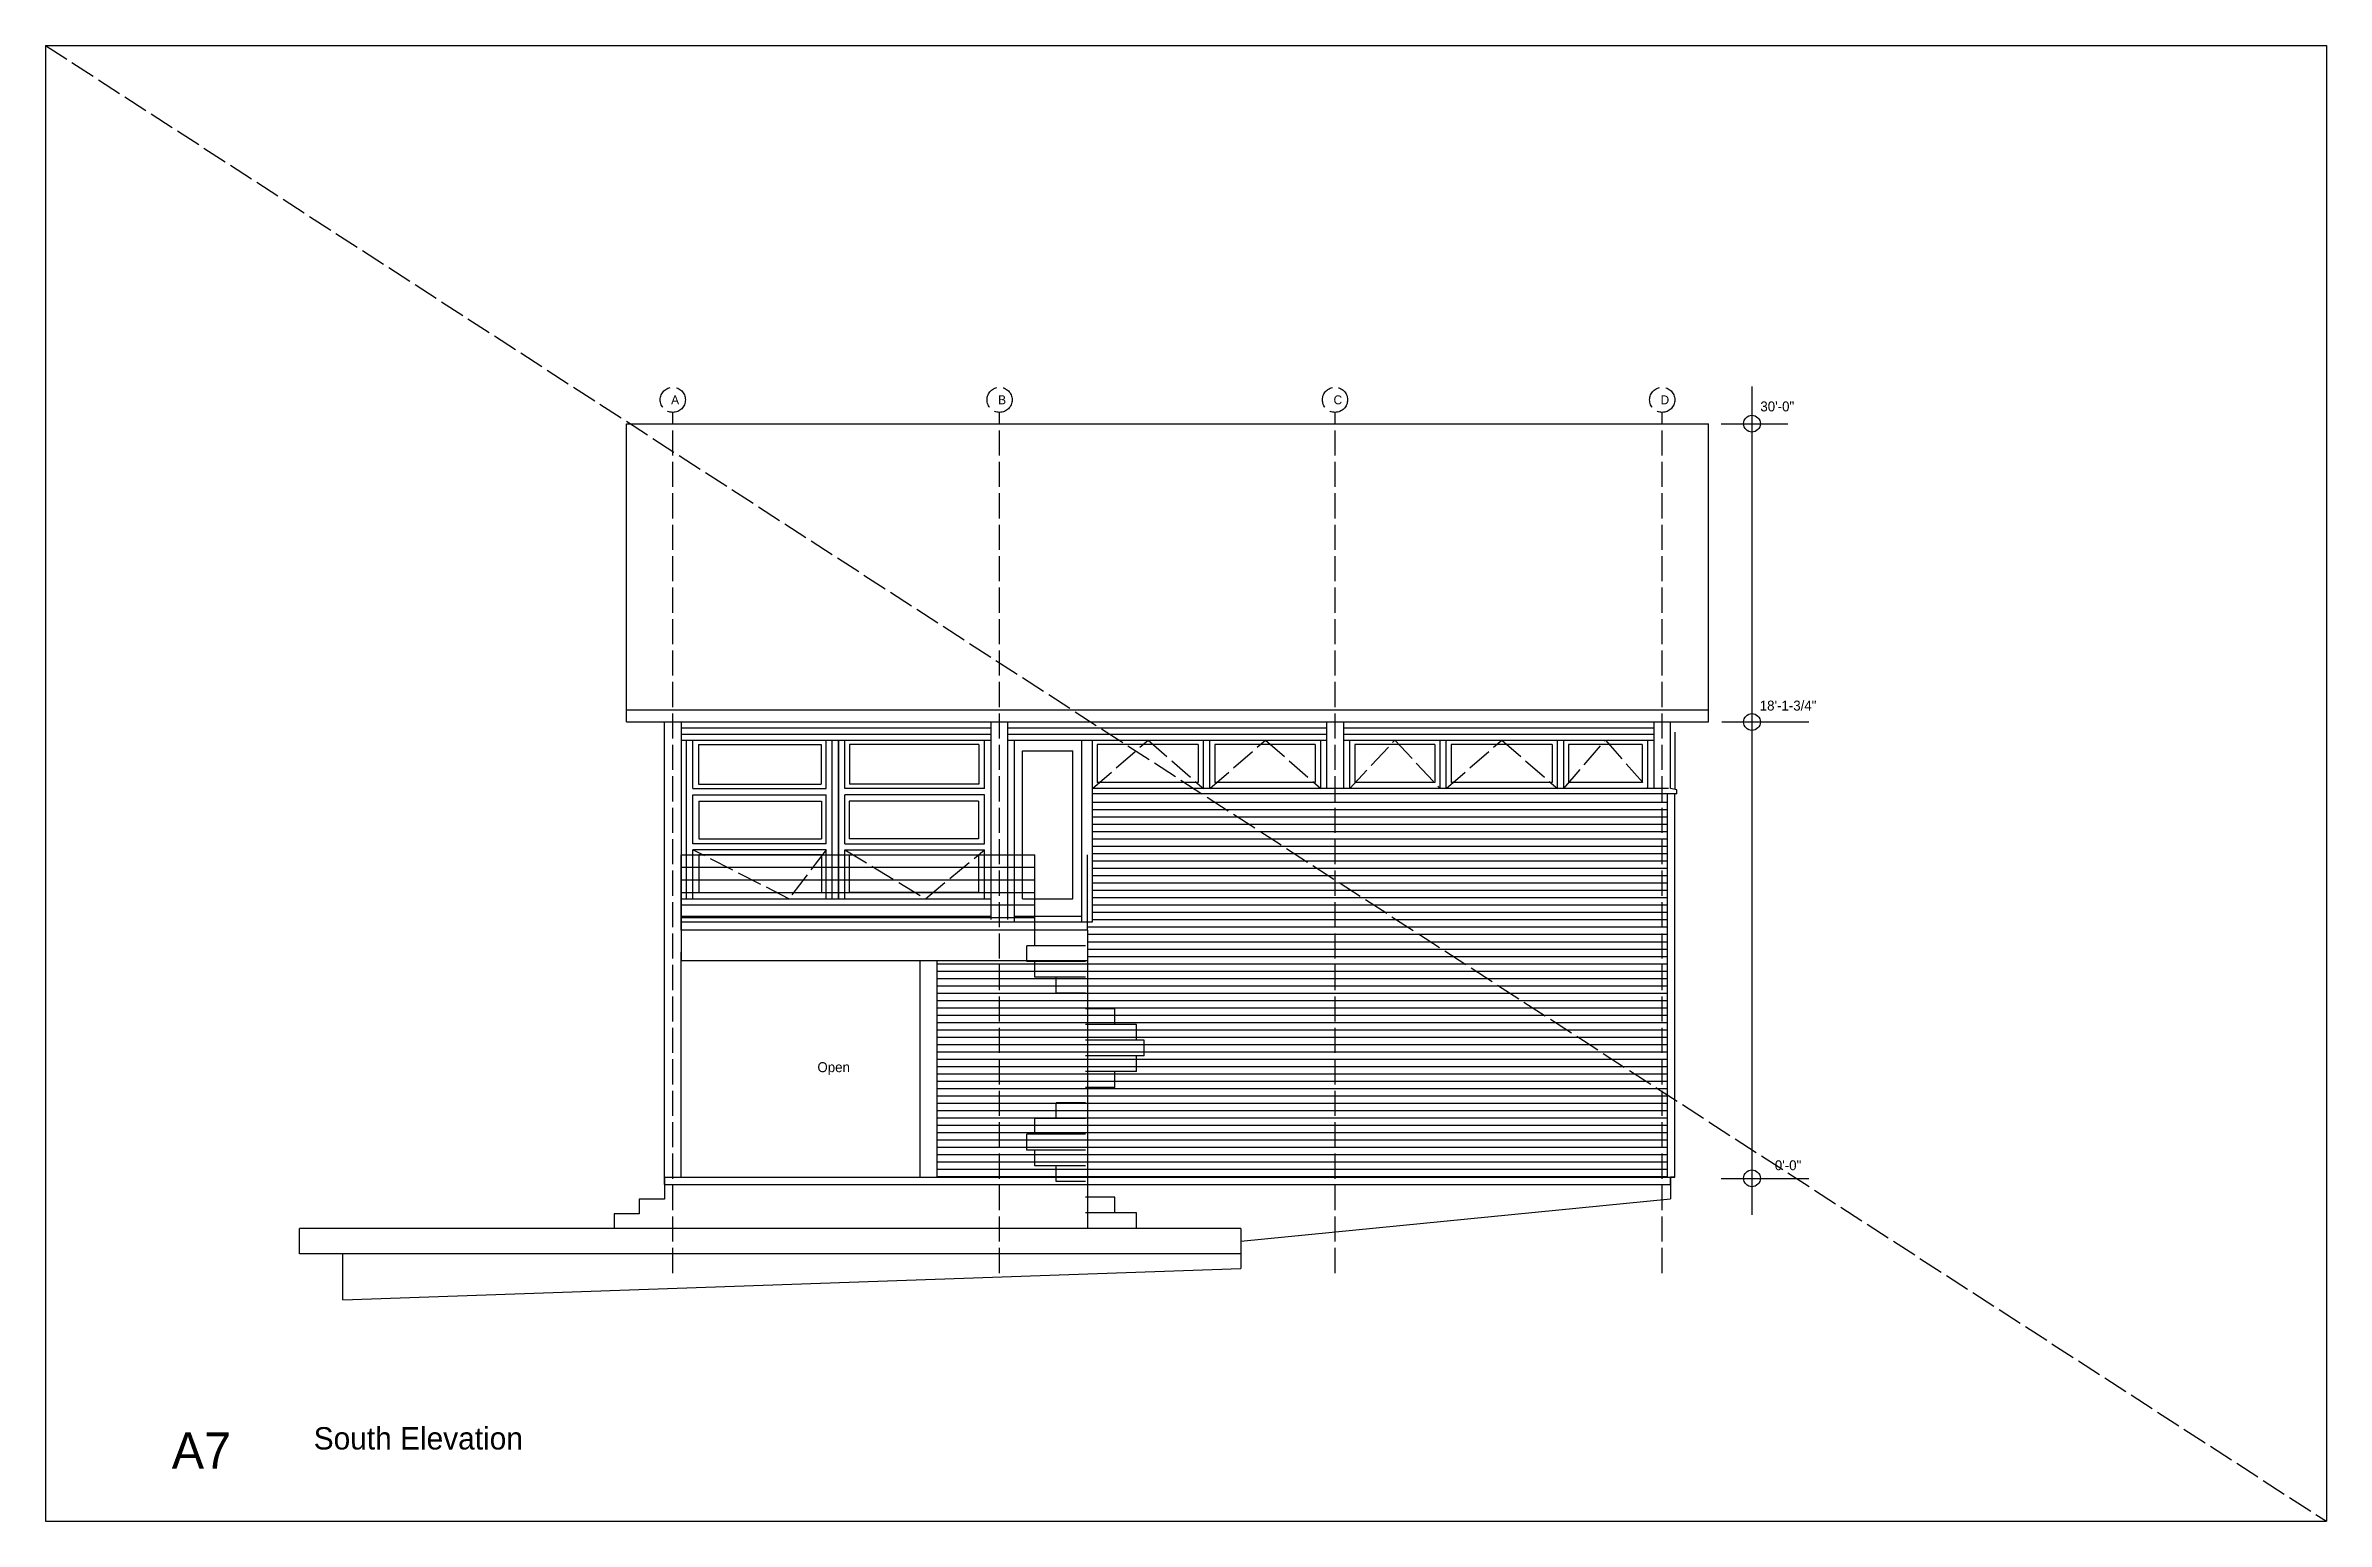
# Model space of a CAD drawing. Header units: inches. Extents: x 967 to 7331, y 452 to 3434.
# Drawn here: x 3365 to 4453, y 1211 to 1915 of the extents above; entities that cross this region are included whole.
import ezdxf

# ---------------------------------------------------------------- set-up
doc = ezdxf.new("R2010")
doc.units = ezdxf.units.IN
doc.header["$MEASUREMENT"] = 0
doc.linetypes.add('ACAD_ISO02W100', pattern=[15, 12, -3])
for name, color, linetype in [('const', 7, 'Continuous'), ('e1', 7, 'Continuous'), ('e2', 251, 'Continuous'), ('glassSwing', 172, 'ACAD_ISO02W100'), ('grid', 252, 'ACAD_ISO02W100'), ('soffit', 253, 'ACAD_ISO02W100'), ('stairs', 140, 'Continuous'), ('walls', 7, 'Continuous')]:
    doc.layers.add(name, color=color, linetype=linetype)

msp = doc.modelspace()

# ---------------------------------------------------------------- texts
at = {"layer": 'const', "attachment_point": 1}
for s, insert, char_height, width in [('A', (3663.5, 1748.4), 4.26, 1625.197), ('B', (3819.5, 1748.4), 4.26, 1625.197), ('C', (3979.5, 1748.4), 4.26, 1625.197), ('D', (4135.5, 1748.4), 4.26, 1625.197), ('30\'-0"', (4183.1, 1745.5), 4.74, 1805.775), ('18\'-1-3/4"', (4182.8, 1602.8), 4.74, 1805.775), ('Open', (3733.3, 1430.3), 4.74, 1805.775), ('0\'-0"', (4190, 1383.5), 4.74, 1805.775), ('A7', (3425.3, 1253.7), 17.26, 6582.049), ('South Elevation', (3493, 1256.2), 10.656, 4062.993)]:
    msp.add_mtext(s, dxfattribs=dict(at, insert=insert, char_height=char_height, width=width))

# ---------------------------------------------------------------- linework, layer by layer
for p, q in [((3365.1, 1915.3), (3365.1, 1211.3)), ((3365.1, 1915.3), (4453.1, 1915.3)), ((4453.1, 1915.3), (4453.1, 1211.3)), ((3660.3, 1375.4), (3660.3, 1371.9)), ((4140.3, 1371.9), (4140.3, 1375.4)), ((3365.1, 1211.3), (4453.1, 1211.3))]:
    msp.add_line(p, q)
at = {"layer": 'e1'}
for p, q in [((3642.3, 1598.4), (4158.3, 1598.4)), ((3642.3, 1592.7), (4158.3, 1592.7)), ((3862.2, 1493.3), (3668.3, 1493.3)), ((3668.3, 1493.3), (3668.3, 1478.8)), ((3862.2, 1493.3), (3862.2, 1350.9)), ((3668.3, 1375.4), (3668.3, 1482.8)), ((3668.3, 1478.8), (3862.2, 1478.8)), ((3782.3, 1375.4), (3782.3, 1478.8)), ((3660.3, 1371.9), (3660.3, 1364.9)), ((3660.3, 1364.9), (3648.3, 1364.9)), ((3648.3, 1364.9), (3648.3, 1357.9)), ((3935.2, 1350.9), (3486.3, 1350.9)), ((3486.3, 1338.9), (3486.3, 1350.9)), ((3648.3, 1357.9), (3636.3, 1357.9)), ((3636.3, 1357.9), (3636.3, 1350.9)), ((3935.2, 1350.9), (3935.2, 1338.9)), ((3935.2, 1338.9), (3486.3, 1338.9))]:
    msp.add_line(p, q, dxfattribs=at)
at = {"layer": 'e2'}
for p, q in [((4179.1, 1752.7), (4179.1, 1357.5)), ((4164.4, 1734.9), (4196.2, 1734.9)), ((3668.3, 1592.7), (3668.3, 1493.3)), ((3816.2, 1589.7), (3668.3, 1589.7)), ((3816.2, 1498.3), (3816.2, 1592.7)), ((3824.2, 1498.3), (3824.2, 1592.7)), ((3976.2, 1589.7), (3824.2, 1589.7)), ((3976.2, 1592.7), (3976.2, 1560.8)), ((3984.2, 1592.7), (3984.2, 1560.8)), ((4132.3, 1589.7), (3984.2, 1589.7)), ((4132.3, 1592.7), (4132.3, 1560.8)), ((4164.8, 1592.7), (4196.6, 1592.7)), ((4196.6, 1592.7), (4206.3, 1592.7)), ((3816.2, 1586.7), (3668.3, 1586.7)), ((3668.3, 1584), (3816.2, 1584)), ((3670.8, 1508.3), (3670.8, 1584)), ((3673.8, 1560.8), (3673.8, 1584)), ((3676.5, 1581.8), (3735.1, 1581.8)), ((3676.5, 1581.8), (3676.5, 1563)), ((3735.1, 1581.8), (3735.1, 1563)), ((3737.4, 1560.8), (3737.4, 1584)), ((3740.4, 1508.3), (3740.4, 1584)), ((3743.4, 1508.3), (3743.4, 1584)), ((3743.4, 1584), (3743.4, 1508.3)), ((3746.4, 1560.8), (3746.4, 1584)), ((3810.3, 1581.8), (3748.6, 1581.8)), ((3748.6, 1581.8), (3748.6, 1563)), ((3810.3, 1581.8), (3810.3, 1563)), ((3813, 1560.8), (3813, 1584)), ((3976.2, 1586.7), (3824.2, 1586.7)), ((3824.2, 1584), (3976.2, 1584)), ((3827.2, 1584), (3827.2, 1497.3)), ((3831.2, 1578.9), (3855.2, 1578.9)), ((3831.2, 1508.3), (3831.2, 1578.9)), ((3855.2, 1508.3), (3855.2, 1578.9)), ((3859.2, 1584), (3859.2, 1497.3)), ((3864.5, 1497.3), (3864.5, 1584)), ((3915, 1581.8), (3866.8, 1581.8)), ((3866.8, 1581.8), (3866.8, 1563.8)), ((3915, 1581.8), (3915, 1563.8)), ((3917.5, 1560.8), (3917.5, 1584)), ((3920.5, 1560.8), (3920.5, 1584)), ((3970.8, 1581.8), (3922.8, 1581.8)), ((3922.8, 1581.8), (3922.8, 1563.8)), ((3970.8, 1581.8), (3970.8, 1563.8)), ((3973.5, 1560.8), (3973.5, 1584)), ((4132.3, 1586.7), (3984.2, 1586.7)), ((3984.2, 1584), (4132.3, 1584)), ((3987.3, 1560.8), (3987.3, 1584)), ((4027.8, 1581.8), (3989.6, 1581.8)), ((3989.6, 1581.8), (3989.6, 1563.8)), ((4027.8, 1581.8), (4027.8, 1563.8)), ((4030.3, 1560.8), (4030.3, 1584)), ((4033.3, 1560.8), (4033.3, 1584)), ((4083.8, 1581.8), (4035.6, 1581.8)), ((4035.6, 1581.8), (4035.6, 1563.8)), ((4083.8, 1581.8), (4083.8, 1563.8)), ((4086.3, 1560.8), (4086.3, 1584)), ((4089.3, 1560.8), (4089.3, 1584)), ((4126.8, 1581.8), (4091.6, 1581.8)), ((4091.6, 1581.8), (4091.6, 1563.8)), ((4126.8, 1581.8), (4126.8, 1563.8)), ((4129.5, 1560.8), (4129.5, 1584)), ((4142.3, 1587.8), (4142.3, 1560.5)), ((3673.8, 1560.8), (3737.4, 1560.8)), ((3673.8, 1557.8), (3737.4, 1557.8)), ((3673.8, 1534.5), (3673.8, 1557.8)), ((3676.5, 1563), (3735.1, 1563)), ((3737.4, 1534.5), (3737.4, 1557.8)), ((3813, 1560.8), (3746.4, 1560.8)), ((3813, 1557.8), (3746.4, 1557.8)), ((3746.4, 1534.5), (3746.4, 1557.8)), ((3810.3, 1563), (3748.6, 1563)), ((3813, 1534.5), (3813, 1557.8)), ((4139.3, 1560.8), (3864.5, 1560.8)), ((4142.3, 1558.4), (3864.5, 1558.4)), ((3915, 1563.8), (3866.8, 1563.8)), ((3970.8, 1563.8), (3922.8, 1563.8)), ((4027.8, 1563.8), (3989.6, 1563.8)), ((4083.8, 1563.8), (4035.6, 1563.8)), ((4126.8, 1563.8), (4091.6, 1563.8)), ((4138.8, 1375.4), (4138.8, 1558.4)), ((3676.7, 1554.8), (3735.3, 1554.8)), ((3676.7, 1554.8), (3676.7, 1536.8)), ((3735.3, 1554.8), (3735.3, 1536.8)), ((3810.1, 1554.8), (3748.4, 1554.8)), ((3748.4, 1554.8), (3748.4, 1536.8)), ((3810.1, 1554.8), (3810.1, 1536.8)), ((3864.5, 1554.3), (4138.8, 1554.3)), ((3864.5, 1550.8), (4138.8, 1550.8)), ((3864.5, 1547.3), (4138.8, 1547.3)), ((3737.4, 1534.5), (3673.8, 1534.5)), ((3676.7, 1536.8), (3735.3, 1536.8)), ((3746.4, 1534.5), (3813, 1534.5)), ((3810.1, 1536.8), (3748.4, 1536.8)), ((3864.5, 1543.8), (4138.8, 1543.8)), ((3864.5, 1540.3), (4138.8, 1540.3)), ((3864.5, 1536.8), (4138.8, 1536.8)), ((3737.4, 1531.6), (3673.8, 1531.6)), ((3673.8, 1508.3), (3673.8, 1531.6)), ((3735.3, 1529.3), (3676.7, 1529.3)), ((3676.7, 1529.3), (3676.7, 1511.3)), ((3735.3, 1529.3), (3735.3, 1511.3)), ((3737.4, 1508.3), (3737.4, 1531.6)), ((3746.4, 1531.6), (3813, 1531.6)), ((3746.4, 1508.3), (3746.4, 1531.6)), ((3748.4, 1529.3), (3810.1, 1529.3)), ((3748.4, 1529.3), (3748.4, 1511.3)), ((3810.1, 1529.3), (3810.1, 1511.3)), ((3813, 1508.3), (3813, 1531.6)), ((3864.5, 1533.3), (4138.8, 1533.3)), ((3864.5, 1529.8), (4138.8, 1529.8)), ((3864.5, 1526.3), (4138.8, 1526.3)), ((3864.5, 1522.8), (4138.8, 1522.8)), ((3864.5, 1519.3), (4138.8, 1519.3)), ((3864.5, 1515.8), (4138.8, 1515.8)), ((3864.5, 1512.3), (4138.8, 1512.3)), ((3668.3, 1508.3), (3816.2, 1508.3)), ((3676.7, 1511.3), (3735.3, 1511.3)), ((3810.1, 1511.3), (3748.4, 1511.3)), ((3831.2, 1508.3), (3855.2, 1508.3)), ((3864.5, 1508.8), (4138.8, 1508.8)), ((3864.5, 1505.3), (4138.8, 1505.3)), ((3864.5, 1501.8), (4138.8, 1501.8)), ((3668.3, 1500), (3816.2, 1500)), ((3668.3, 1497.3), (3864.5, 1497.3)), ((3827.2, 1500), (3859.2, 1500)), ((3862.2, 1494.8), (4138.8, 1494.8)), ((3862.2, 1491.3), (4138.8, 1491.3)), ((3864.5, 1498.3), (4138.8, 1498.3)), ((3862.2, 1487.8), (4138.8, 1487.8)), ((3862.2, 1484.3), (4138.8, 1484.3)), ((3862.2, 1480.8), (4138.8, 1480.8)), ((3790.3, 1478.8), (3790.3, 1375.4)), ((3790.3, 1477.3), (4138.8, 1477.3)), ((3790.3, 1473.8), (4138.8, 1473.8)), ((3790.3, 1470.3), (4138.8, 1470.3)), ((3790.3, 1466.8), (4138.8, 1466.8)), ((3790.3, 1463.3), (4138.8, 1463.3)), ((3790.3, 1459.8), (4138.8, 1459.8)), ((3790.3, 1456.3), (4138.8, 1456.3)), ((3790.3, 1452.8), (4138.8, 1452.8)), ((3790.3, 1449.3), (4138.8, 1449.3)), ((3790.3, 1445.8), (4138.8, 1445.8)), ((3790.3, 1442.3), (4138.8, 1442.3)), ((3790.3, 1438.8), (4138.8, 1438.8)), ((3790.3, 1435.3), (4138.8, 1435.3)), ((3790.3, 1431.8), (4138.8, 1431.8)), ((3790.3, 1428.3), (4138.8, 1428.3)), ((3790.3, 1424.8), (4138.8, 1424.8)), ((3790.3, 1421.3), (4138.8, 1421.3)), ((3790.3, 1417.8), (4138.8, 1417.8)), ((3790.3, 1414.3), (4138.8, 1414.3)), ((3790.3, 1410.8), (4138.8, 1410.8)), ((3790.3, 1407.3), (4138.8, 1407.3)), ((3790.3, 1403.8), (4138.8, 1403.8)), ((3790.3, 1400.3), (4138.8, 1400.3)), ((3790.3, 1396.8), (4138.8, 1396.8)), ((3790.3, 1393.3), (4138.8, 1393.3)), ((3790.3, 1389.8), (4138.8, 1389.8)), ((3790.3, 1386.3), (4138.8, 1386.3)), ((3790.3, 1382.8), (4138.8, 1382.8)), ((3660.3, 1375.4), (4142.3, 1375.4)), ((3660.3, 1375.4), (3660.3, 1371.9)), ((3790.3, 1379.3), (4138.8, 1379.3)), ((3790.3, 1375.8), (4138.8, 1375.8)), ((4140.3, 1375.4), (4140.3, 1371.9)), ((4140.3, 1371.9), (4140.3, 1365.2)), ((4164.4, 1374.9), (4206.3, 1374.9)), ((3935.2, 1344.9), (4140.3, 1365.2)), ((3506.9, 1316.9), (3506.9, 1338.9)), ((3935.2, 1344.9), (3935.2, 1331.9)), ((3506.9, 1316.9), (3935.2, 1331.9))]:
    msp.add_line(p, q, dxfattribs=at)
for centre in [(4179.1, 1734.9), (4179.1, 1592.6), (4179.1, 1374.9)]:
    msp.add_circle(centre, 4, dxfattribs=at)
at = {"layer": 'glassSwing'}
for p, q in [((3864.5, 1560.8), (3891, 1584)), ((3891, 1584), (3917.5, 1560.8)), ((3920.5, 1560.8), (3947, 1584)), ((3947, 1584), (3973.5, 1560.8)), ((3987.3, 1560.8), (4008.8, 1584)), ((4008.8, 1584), (4030.3, 1560.8)), ((4033.3, 1560.8), (4059.8, 1584)), ((4059.8, 1584), (4086.3, 1560.8)), ((4089.3, 1560.8), (4109.2, 1584)), ((4109.2, 1584), (4129.5, 1560.8)), ((3719.7, 1508.3), (3673.8, 1531.6)), ((3737.4, 1531.6), (3719.7, 1508.3)), ((3746.4, 1531.6), (3784.9, 1508.3)), ((3784.9, 1508.3), (3813, 1531.6))]:
    msp.add_line(p, q, dxfattribs=at)
at = {"layer": 'grid'}
for p, q in [((3664.3, 1329.7), (3664.3, 1740.3)), ((3820.2, 1329.7), (3820.2, 1740.3)), ((3980.2, 1329.7), (3980.2, 1740.3)), ((4136.3, 1329.7), (4136.3, 1740.3))]:
    msp.add_line(p, q, dxfattribs=at)
for centre in [(3664.3, 1746.3), (3820.2, 1746.3), (3980.2, 1746.3), (4136.3, 1746.3)]:
    msp.add_circle(centre, 6, dxfattribs=at)
at = {"layer": 'soffit'}
msp.add_line((3365.1, 1915.3), (4453.1, 1211.3), dxfattribs=at)
at = {"layer": 'stairs'}
for p, q in [((3837, 1485.8), (3837, 1493.3)), ((3861.2, 1493.3), (3837, 1493.3)), ((3833.2, 1478.3), (3833.2, 1485.8)), ((3861.2, 1485.8), (3833.2, 1485.8)), ((3861.2, 1478.3), (3833.2, 1478.3)), ((3837, 1470.8), (3837, 1478.3)), ((3861.2, 1470.8), (3837, 1470.8)), ((3847.2, 1463.3), (3847.2, 1470.8)), ((3861.2, 1463.3), (3847.2, 1463.3)), ((3875.2, 1455.8), (3861.2, 1455.8)), ((3885.5, 1448.3), (3861.2, 1448.3)), ((3875.2, 1448.3), (3875.2, 1455.8)), ((3885.5, 1440.8), (3885.5, 1448.3)), ((3889.2, 1440.8), (3861.2, 1440.8)), ((3889.2, 1433.3), (3889.2, 1440.8)), ((3889.2, 1433.3), (3861.2, 1433.3)), ((3885.5, 1425.8), (3861.2, 1425.8)), ((3875.2, 1418.3), (3875.2, 1425.8)), ((3885.5, 1425.8), (3885.5, 1433.3)), ((3875.2, 1418.3), (3861.2, 1418.3)), ((3847.2, 1403.4), (3847.2, 1410.9)), ((3861.2, 1410.9), (3847.2, 1410.9)), ((3833.2, 1388.4), (3833.2, 1395.9)), ((3861.2, 1395.9), (3833.2, 1395.9)), ((3837, 1395.9), (3837, 1403.4)), ((3861.2, 1403.4), (3837, 1403.4)), ((3861.2, 1388.4), (3833.2, 1388.4)), ((3837, 1380.9), (3837, 1388.4)), ((3861.2, 1380.9), (3837, 1380.9)), ((3847.2, 1373.4), (3847.2, 1380.9)), ((3861.2, 1373.4), (3847.2, 1373.4)), ((3875.2, 1365.9), (3861.2, 1365.9)), ((3875.2, 1358.4), (3875.2, 1365.9)), ((3885.5, 1358.4), (3861.2, 1358.4)), ((3885.5, 1350.9), (3885.5, 1358.4))]:
    msp.add_line(p, q, dxfattribs=at)
at = {"layer": 'walls'}
for p, q in [((3642.3, 1734.9), (4158.3, 1734.9)), ((3642.3, 1592.7), (3642.3, 1734.9)), ((4158.3, 1592.7), (4158.3, 1734.9)), ((3660.3, 1371.9), (3660.3, 1592.7)), ((4140.3, 1560.8), (4140.3, 1592.7)), ((4143.3, 1560.3), (4140.3, 1560.8)), ((4142.3, 1375.4), (4142.3, 1558.4)), ((4143.3, 1558.4), (4142.3, 1558.4)), ((4143.3, 1558.4), (4143.3, 1560.3)), ((3668.3, 1493.3), (3668.3, 1529.3)), ((3668.3, 1529.3), (3837, 1529.3)), ((3668.3, 1523.3), (3837, 1523.3)), ((3837, 1493.3), (3837, 1529.3)), ((3862.2, 1493.3), (3862.2, 1529.3)), ((3668.3, 1517.3), (3837, 1517.3)), ((3668.3, 1511.3), (3837, 1511.3)), ((3668.3, 1505.3), (3837, 1505.3)), ((3668.3, 1499.3), (3837, 1499.3)), ((3660.3, 1371.9), (4140.3, 1371.9)), ((4142.3, 1375.4), (4140.3, 1375.4))]:
    msp.add_line(p, q, dxfattribs=at)

msp.set_redraw_order([(e.dxf.handle, doc.entitydb.next_handle()) for e in msp.query("TEXT MTEXT ATTDEF DIMENSION ARC_DIMENSION")])  # texts and dimensions are drawn at this point

doc.saveas('drawing.dxf')
